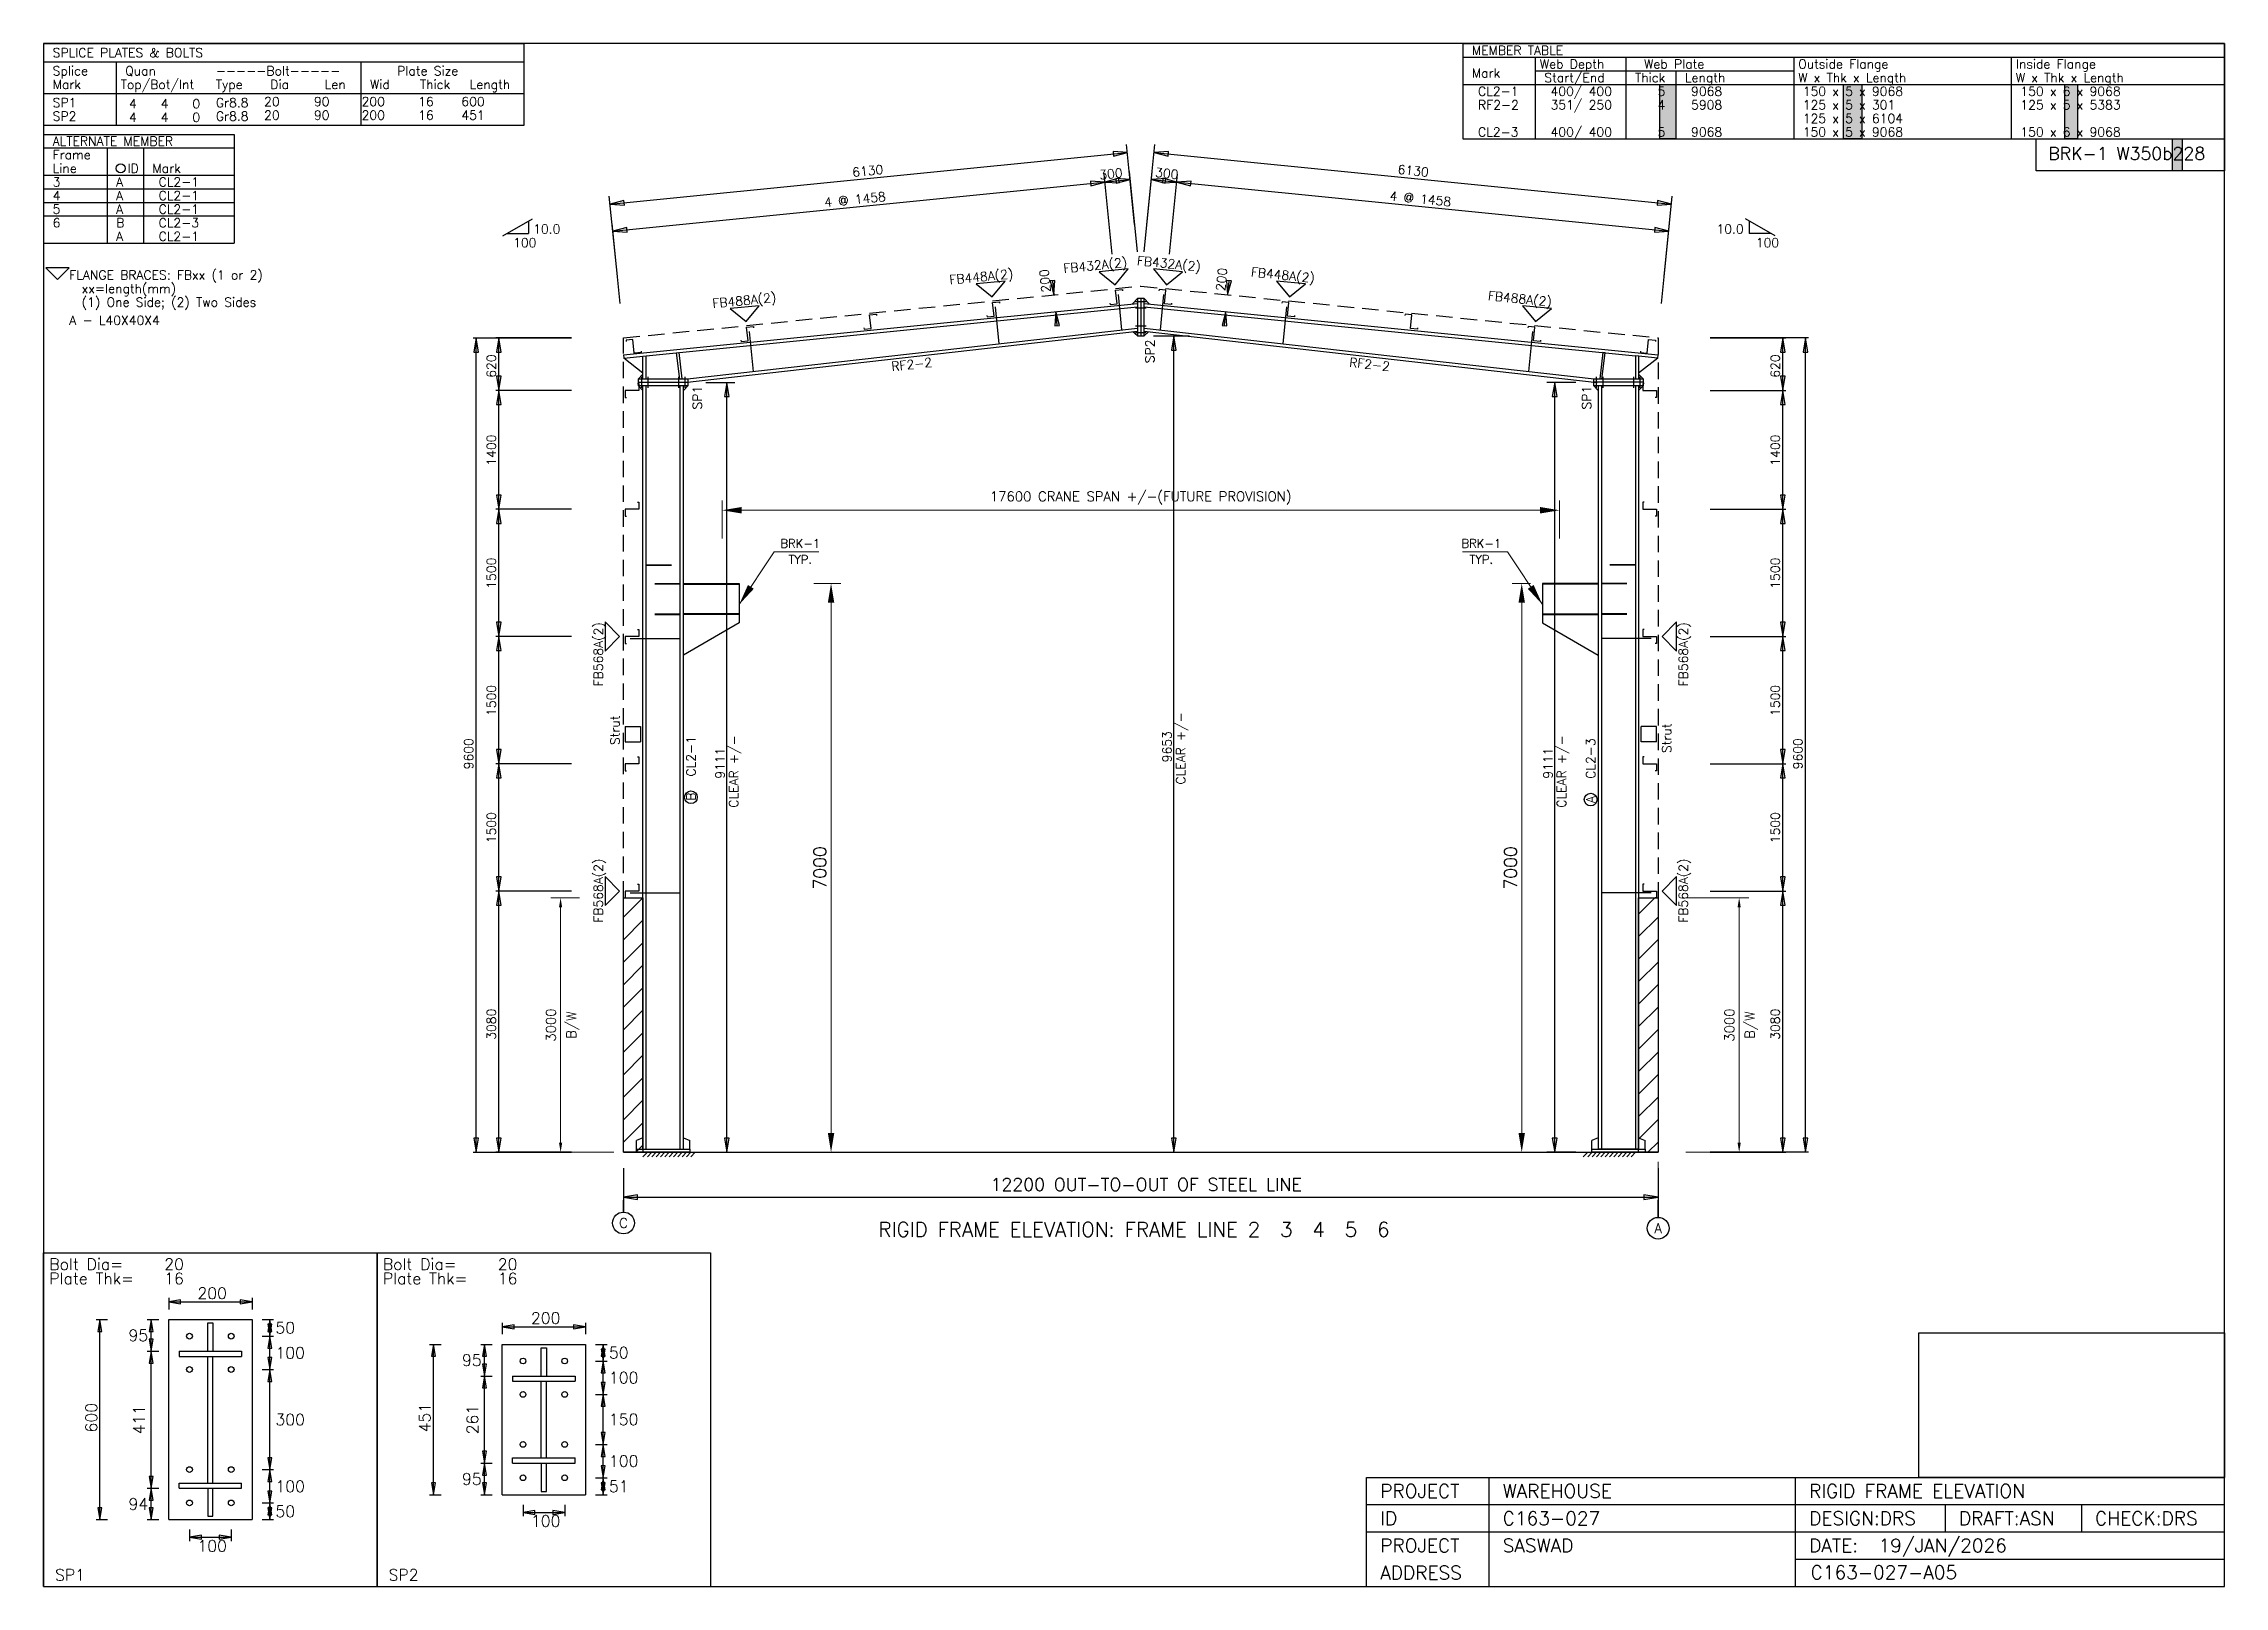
# Model space of a CAD drawing. Extents: x 0 to 25715, y 0 to 18184.
import ezdxf
from ezdxf.enums import TextEntityAlignment as Align

# ---------------------------------------------------------------- set-up
doc = ezdxf.new("R2010")
doc.units = 0
doc.header["$MEASUREMENT"] = 0
doc.linetypes.add('CONTIN', pattern=[0])
doc.linetypes.add('DASHED', pattern=[291.58, 194.39, -97.19])
doc.layers.get('0').update_dxf_attribs({"linetype": 'CONTIN'})
doc.layers.get('Defpoints').update_dxf_attribs({"linetype": 'CONTINUOUS'})
for name, color, linetype in [('1', 7, 'CONTIN'), ('10', 10, 'CONTIN'), ('11', 7, 'CONTIN'), ('12', 6, 'CONTIN'), ('13', 1, 'CONTIN'), ('14', 7, 'CONTIN'), ('15', 7, 'CONTIN'), ('2', 6, 'CONTIN'), ('22', 7, 'CONTIN'), ('26', 7, 'CONTIN'), ('3', 7, 'CONTIN'), ('5', 5, 'DASHED')]:
    doc.layers.add(name, color=color, linetype=linetype)
doc.styles.add('SIMPLEX', font='SIMPLEX')
doc.dimstyles.new('FOR D', dxfattribs={"dimscale": 114, "dimtxt": 2, "dimasz": 2, "dimexe": 1, "dimexo": 1, "dimgap": 1, "dimtad": 1, "dimdec": 0, "dimzin": 0, "dimdsep": 46, "dimtxsty": 'SIMPLEX', "dimcen": 1, "dimclrd": 6, "dimclre": 6, "dimclrt": 7, "dimadec": 0, "dimazin": 0, "dimtfac": 1, "dimtdec": 0, "dimtofl": 0, "dimtmove": 0, "dimatfit": 3, "dimfxl": 1, "dimtolj": 1, "dimtzin": 0, "dimlwd": 0, "dimlwe": 0, "dimarcsym": 1})
doc.dimstyles.new('FOR PLAN', dxfattribs={"dimscale": 115, "dimtxt": 2, "dimasz": 2, "dimexe": 1.5, "dimexo": 0.75, "dimgap": 0.9, "dimtad": 1, "dimdec": 0, "dimzin": 0, "dimdsep": 46, "dimtxsty": 'SIMPLEX', "dimcen": 0.09, "dimclrd": 6, "dimclre": 6, "dimclrt": 7, "dimadec": 0, "dimazin": 0, "dimtfac": 1, "dimtdec": 0, "dimtmove": 0, "dimatfit": 3, "dimfxl": 1, "dimtolj": 1, "dimtzin": 0, "dimlwd": 0, "dimlwe": 0, "dimarcsym": 0})
picture_1 = doc.add_image_def('image1.png', size_in_pixel=(129, 61))

msp = doc.modelspace()

# ---------------------------------------------------------------- texts
at = {"color": 7, "linetype": 'ByBlock', "lineweight": 0, "char_height": 100, "attachment_point": 5, "style": 'SIMPLEX'}
for s, insert in [('\\A1;BRK-1', (8922.1, 12292.7)), ('\\A1;TYP.', (8922.1, 12103.5)), ('\\A1;BRK-1', (16952.8, 12292.7)), ('\\A1;TYP.', (16952.8, 12103.5))]:
    msp.add_mtext(s, dxfattribs=dict(at, insert=insert))
at = {"layer": '11', "style": 'SIMPLEX'}
for s, rotation, p in [('6130', 5.71059, (9540.2, 16613.2)), ('300', 354.28941, (13102.1, 16614.1)), ('6130', 354.28941, (15962.3, 16650.4)), ('300', 5.71059, (12453.7, 16582.2)), ('4 @ 1458', 5.71059, (9210.1, 16257.9)), ('4 @ 1458', 354.28941, (15867, 16337.6)), ('200', 95.71059, (11874.7, 15255.6)), ('200', 84.28941, (13929.2, 15262.7)), ('620', 90.00021, (5332.1, 14245.6)), ('620', 90.00021, (20471.5, 14245.6)), ('1400', 90.00021, (5332.1, 13208.9)), ('1400', 90.00021, (20471.5, 13208.9)), ('1500', 90.00021, (5332.1, 11758.9)), ('1500', 90.00021, (20471.5, 11758.9)), ('1500', 90.00021, (5332.1, 10258.9)), ('1500', 90.00021, (20471.5, 10258.9)), ('9653', 90, (13300.3, 9713.2)), ('CLEAR +/-', 90, (13460.6, 9451.2)), ('9600', 90.00021, (5064.8, 9630.9)), ('9111', 90, (8030.1, 9520.1)), ('CLEAR +/-', 90, (8190.5, 9178)), ('9111', 90, (17791.3, 9520.1)), ('CLEAR +/-', 90, (17951.7, 9178)), ('9600', 90.00021, (20738.8, 9630.9)), ('1500', 90.00021, (5332.1, 8758.9)), ('1500', 90.00021, (20471.5, 8758.9)), ('3080', 90.00021, (5332.1, 6442.2)), ('3080', 90.00021, (20471.5, 6442.2))]:
    msp.add_text(s, height=106.91, rotation=rotation, dxfattribs=at).set_placement(p)
for s, p in [('BRK-1 W350b228', (23637.8, 16814.4)), ('12200 OUT-TO-OUT OF STEEL LINE', (11165.5, 4662))]:
    msp.add_text(s, height=150, dxfattribs=at).set_placement(p)
at = {"layer": '13', "style": 'SIMPLEX'}
for s, p in [('C', (6837.4, 4282.9)), ('A', (19037.4, 4221.4))]:
    msp.add_text(s, height=115.5, dxfattribs=at).set_placement(p, align=Align.MIDDLE_CENTER)
at = {"layer": '14', "style": 'SIMPLEX'}
for s, height, p in [('PROJECT', 160.56, (15760.1, 1043.6)), ('WAREHOUSE', 160.56, (17205.1, 1043.6)), ('RIGID FRAME ELEVATION', 160.555, (20817.6, 1043.6)), ('ID', 160.56, (15760.1, 722.5)), ('C163-027', 160.56, (17205.1, 722.5)), ('DESIGN:DRS', 160.56, (20817.6, 722.5)), ('DRAFT:ASN', 160.56, (22583.7, 722.5)), ('CHECK:DRS', 160.56, (24189.2, 722.5)), ('PROJECT', 160.56, (15760.1, 401.4)), ('SASWAD', 160.56, (17205.1, 401.4)), ('DATE:', 160.56, (20817.6, 401.4)), ('19/JAN/2026', 160.555, (21636.4, 401.4)), ('ADDRESS', 160.56, (15760.1, 80.3)), ('C163-027-A05', 160.555, (20835.6, 84.6))]:
    msp.add_text(s, height=height, dxfattribs=at).set_placement(p)
at = {"layer": '15', "style": 'SIMPLEX'}
msp.add_text('RIGID FRAME ELEVATION: FRAME LINE 2  3  4  5  6', height=171.063, dxfattribs=at).set_placement((12857.2, 4121.1), align=Align.CENTER)
at = {"layer": '3', "style": 'SIMPLEX'}
for s, p in [('10.0', (5772.6, 15944.6)), ('  10.0', (19578.4, 15944.6)), ('100', (5536.1, 15784.2)), ('100', (20189.1, 15784.2))]:
    msp.add_text(s, height=106.91, dxfattribs=at).set_placement(p)
for s, height, rotation, p in [('FB448A(2)', 106.91, 5.71059, (10685.6, 15345.4)), ('FB432A(2)', 106.91, 5.71059, (12029.6, 15479.8)), ('FB432A(2)', 106.91, 354.28941, (12887.8, 15575.6)), ('FB448A(2)', 106.91, 354.28941, (14231.8, 15441.2)), ('FB488A(2)', 106.91, 5.71059, (7891.2, 15066)), ('FB488A(2)', 106.91, 354.28941, (17026.2, 15161.7)), ('SP2', 106.91, 90, (13097.8, 14417.2)), (' RF2-2', 106.91, 6.42105, (9930.4, 14315.3)), (' RF2-2', 106.91, 353.57895, (15317.7, 14385.8)), ('SP1', 106.91, 90, (7761.2, 13871.1)), ('SP1', 106.91, 90, (18247.4, 13871.1)), ('FB568A(2)', 106.91, 89.99998, (6594.1, 10608)), ('FB568A(2)', 106.91, 90.00002, (19387.7, 10608)), ('Strut', 106.91, 89.99998, (6790.8, 9915.9)), ('Strut', 106.91, 90.00002, (19191, 9821.9)), (' CL2-1', 106.91, 89.99998, (7686.2, 9472.2)), (' CL2-3', 106.91, 89.99987, (18295.6, 9445.4)), ('B', 106.9, 89.99998, (7686.2, 9258.3)), ('A', 106.9, 89.99987, (18295.6, 9231.6)), ('FB568A(2)', 106.91, 89.99998, (6594.1, 7821.8)), ('FB568A(2)', 106.91, 90.00002, (19387.7, 7821.8))]:
    msp.add_text(s, height=height, rotation=rotation, dxfattribs=at).set_placement(p)

# ---------------------------------------------------------------- blocks, each defined once
blk = doc.blocks.new('ARROWF')
for p, q in [((0, 0), (-167, 28)), ((-167, 28), (-167, -28)), ((-167, -28), (0, 0))]:
    blk.add_line(p, q)
blk = doc.blocks.new('EPBLK1')
for p, q in [((0, 0), (0, 1555.11536)), ((0, 1555.11536), (1555.11536, 1555.11536)), ((1555.11536, 1555.11536), (1555.11536, 0)), ((583.168274, 311.023071), (583.168274, 1244.09229)), ((583.168274, 1244.09229), (971.947083, 1244.09229)), ((765.408325, 1096.35632), (765.408325, 1228.29224)), ((765.408325, 1228.29224), (789.707031, 1228.29224)), ((789.707031, 1228.29224), (789.707031, 1096.35632)), ((971.947083, 1244.09229), (971.947083, 311.023071)), ((631.765625, 1096.35632), (923.349731, 1096.35632)), ((631.765625, 1096.35632), (631.765625, 1072.05762)), ((631.765625, 1072.05762), (923.349731, 1072.05762)), ((765.408325, 481.502594), (765.408325, 1072.05762)), ((789.707031, 481.502594), (789.707031, 1072.05762)), ((923.349731, 1096.35632), (923.349731, 1072.05762)), ((631.765625, 481.502594), (923.349731, 481.502594)), ((631.765625, 457.203918), (631.765625, 481.502594)), ((631.765625, 457.203918), (923.349731, 457.203918)), ((765.408325, 457.203918), (765.408325, 326.823059)), ((789.707031, 326.823059), (789.707031, 457.203918)), ((923.349731, 457.203918), (923.349731, 481.502594)), ((583.168274, 311.023071), (971.947083, 311.023071)), ((765.408325, 326.823059), (789.707031, 326.823059)), ((0, 0), (1555.11536, 0))]:
    blk.add_line(p, q)
for centre in [(680.363037, 1166.33655), (874.75238, 1166.33655), (680.363037, 1010.82489), (874.75238, 1010.82489), (680.363037, 544.290344), (874.75238, 544.290344), (680.363037, 388.778839), (874.75238, 388.778839)]:
    blk.add_circle(centre, 13.364273)
at = {"layer": '2'}
for p, q in [((583.168274, 1344.20276), (583.168274, 1290.74573)), ((583.168274, 1326.38379), (971.947083, 1326.38379)), ((971.947083, 1344.20276), (971.947083, 1290.74573)), ((244.606674, 1244.09229), (298.063782, 1244.09229)), ((262.42572, 311.023071), (262.42572, 1244.09229)), ((483.05777, 1244.09229), (536.514832, 1244.09229)), ((500.87677, 1096.35632), (500.87677, 1244.09229)), ((1018.60059, 1244.09229), (1072.05762, 1244.09229)), ((1054.23853, 1166.33655), (1054.23853, 1244.09229)), ((1018.60059, 1166.33655), (1072.05762, 1166.33655)), ((1018.60059, 1166.33655), (1072.05762, 1166.33655)), ((1054.23853, 1010.82489), (1054.23853, 1166.33655)), ((483.05777, 1096.35632), (536.514832, 1096.35632)), ((483.05777, 1096.35632), (536.514832, 1096.35632)), ((500.87677, 457.203857), (500.87677, 1096.35632)), ((1018.60059, 1010.82489), (1072.05762, 1010.82489)), ((1018.60059, 1010.82489), (1072.05762, 1010.82489)), ((1054.23853, 544.290344), (1054.23853, 1010.82489)), ((1018.60059, 544.290344), (1072.05762, 544.290344)), ((1018.60059, 544.290344), (1072.05762, 544.290344)), ((1054.23853, 388.778839), (1054.23853, 544.290344)), ((483.05777, 457.203857), (536.514832, 457.203857)), ((483.05777, 457.203857), (536.514832, 457.203857)), ((500.87677, 311.023071), (500.87677, 457.203857)), ((244.606674, 311.023071), (298.063782, 311.023071)), ((483.05777, 311.023071), (536.514832, 311.023071)), ((1018.60059, 388.778839), (1072.05762, 388.778839)), ((1018.60059, 388.778839), (1072.05762, 388.778839)), ((1018.60059, 311.023071), (1072.05762, 311.023071)), ((1054.23853, 311.023071), (1054.23853, 388.778839)), ((680.363037, 264.369629), (680.363037, 210.912506)), ((680.363037, 228.731552), (874.752319, 228.731552)), ((874.752319, 264.369629), (874.752319, 210.912506))]:
    blk.add_line(p, q, dxfattribs=at)
at = {"layer": '2', "xscale": 0.333, "yscale": 0.333, "zscale": 0.333}
for p, rotation in [((583.168274, 1326.38379), 180), ((262.42572, 1244.09229), 90), ((500.87677, 1244.09229), 89.99998470000001), ((1054.23853, 1244.09229), 89.99998470000001), ((1054.23853, 1166.33655), 270), ((500.87677, 1096.35632), 270), ((1054.23853, 1166.33655), 89.99998470000001), ((500.87677, 1096.35632), 89.99998470000001), ((1054.23853, 1010.82489), 270), ((1054.23853, 1010.82489), 89.99998470000001), ((500.87677, 457.203857), 270), ((1054.23853, 544.290344), 89.99998470000001), ((1054.23853, 544.290344), 270), ((500.87677, 457.203857), 89.99998470000001), ((1054.23853, 388.778839), 270), ((262.42572, 311.023071), 270), ((500.87677, 311.023071), 270), ((1054.23853, 388.778839), 89.99998470000001), ((1054.23853, 311.023071), 270), ((680.363037, 228.731552), 180)]:
    blk.add_blockref('ARROWF', p, dxfattribs=dict(at, rotation=rotation))
for p in [(971.947083, 1326.38379), (874.752319, 228.731552)]:
    blk.add_blockref('ARROWF', p, dxfattribs=at)
at = {"layer": '11', "style": 'SIMPLEX'}
for s, p in [('Bolt Dia=', (26.728546, 1474.92981)), ('20', (562.569458, 1474.92981)), ('Plate Thk=', (26.728546, 1408.10828)), ('16', (562.569458, 1408.10828)), ('200', (717.418396, 1339.74805)), ('50', (1080.96704, 1178.48584)), ('100', (1080.96704, 1061.85217)), ('300', (1080.96704, 750.829102)), ('100', (1080.96704, 439.80603)), ('50', (1080.96704, 323.172394)), ('100', (717.418396, 161.910187)), ('SP1', (53.457092, 26.728546))]:
    blk.add_text(s, height=53.4570923, dxfattribs=at).set_placement(p)
for s, p in [('95', (487.512543, 1170.22424)), ('94', (487.512543, 384.113464))]:
    blk.add_text(s, height=53.4570923, dxfattribs=at).set_placement(p, align=Align.MIDDLE_RIGHT)
blk.add_text('600', height=53.4570923, rotation=90, dxfattribs=at).set_placement((249.061447, 717.418396))
blk.add_text('411', height=53.4570923, rotation=90, dxfattribs=at).set_placement((487.512543, 776.78009), align=Align.BOTTOM_CENTER)
blk = doc.blocks.new('EPBLK2')
for p, q in [((0, 0), (0, 1555.11536)), ((0, 1555.11536), (1555.11536, 1555.11536)), ((1555.11536, 1555.11536), (1555.11536, 0)), ((583.168274, 426.933624), (583.168274, 1128.18164)), ((583.168274, 1128.18164), (971.947083, 1128.18164)), ((971.947083, 1128.18164), (971.947083, 426.933624)), ((765.408325, 980.492371), (765.408325, 1112.38171)), ((765.408325, 1112.38171), (789.707031, 1112.38171)), ((789.707031, 1112.38171), (789.707031, 980.492371)), ((631.765625, 980.492371), (923.349731, 980.492371)), ((631.765625, 980.492371), (631.765625, 956.193665)), ((631.765625, 956.193665), (923.349731, 956.193665)), ((765.408325, 598.92157), (765.408325, 956.193665)), ((789.707031, 598.92157), (789.707031, 956.193665)), ((923.349731, 980.492371), (923.349731, 956.193665)), ((631.765625, 598.92157), (923.349731, 598.92157)), ((631.765625, 574.622925), (631.765625, 598.92157)), ((631.765625, 574.622925), (923.349731, 574.622925)), ((765.408325, 574.622803), (765.408325, 442.733582)), ((789.707031, 442.733582), (789.707031, 574.622803)), ((923.349731, 574.622925), (923.349731, 598.92157)), ((583.168274, 426.933624), (971.947083, 426.933624)), ((765.408325, 442.733582), (789.707031, 442.733582)), ((0, 0), (1555.11536, 0))]:
    blk.add_line(p, q)
for centre in [(680.363037, 1050.42603), (874.75238, 1050.42603), (680.363037, 894.914429), (874.75238, 894.914429), (680.363037, 661.647156), (874.75238, 661.647156), (680.363037, 506.13562), (874.75238, 506.13562)]:
    blk.add_circle(centre, 13.364273)
at = {"layer": '2'}
for p, q in [((583.168274, 1228.29224), (583.168274, 1174.83521)), ((971.947083, 1228.29224), (971.947083, 1174.83521)), ((244.606674, 1128.18164), (298.063782, 1128.18164)), ((262.42572, 426.933624), (262.42572, 1128.18164)), ((483.05777, 1128.18164), (536.514832, 1128.18164)), ((500.87677, 980.492493), (500.87677, 1128.18164)), ((583.168274, 1210.47314), (971.947083, 1210.47314)), ((1018.60059, 1128.18164), (1072.05762, 1128.18164)), ((1054.23853, 1050.42603), (1054.23853, 1128.18164)), ((1018.60059, 1050.42603), (1072.05762, 1050.42603)), ((1018.60059, 1050.42603), (1072.05762, 1050.42603)), ((1054.23853, 894.914429), (1054.23853, 1050.42603)), ((483.05777, 980.492493), (536.514832, 980.492493)), ((483.05777, 980.492493), (536.514832, 980.492493)), ((500.87677, 574.622864), (500.87677, 980.492493)), ((1018.60059, 894.914429), (1072.05762, 894.914429)), ((1018.60059, 894.914429), (1072.05762, 894.914429)), ((1054.23853, 661.647156), (1054.23853, 894.914429)), ((1018.60059, 661.647156), (1072.05762, 661.647156)), ((1018.60059, 661.647156), (1072.05762, 661.647156)), ((1054.23853, 506.13562), (1054.23853, 661.647156)), ((483.05777, 574.622864), (536.514832, 574.622864)), ((483.05777, 574.622864), (536.514832, 574.622864)), ((500.87677, 426.933624), (500.87677, 574.622864)), ((244.606674, 426.933624), (298.063782, 426.933624)), ((483.05777, 426.933624), (536.514832, 426.933624)), ((1018.60059, 506.13562), (1072.05762, 506.13562)), ((1018.60059, 506.13562), (1072.05762, 506.13562)), ((1018.60059, 426.933624), (1072.05762, 426.933624)), ((1054.23853, 426.933624), (1054.23853, 506.13562)), ((680.363037, 380.280182), (680.363037, 326.823059)), ((680.363037, 344.64212), (874.752319, 344.64212)), ((874.752319, 380.280182), (874.752319, 326.823059))]:
    blk.add_line(p, q, dxfattribs=at)
at = {"layer": '2', "xscale": 0.333, "yscale": 0.333, "zscale": 0.333}
for p, rotation in [((262.42572, 1128.18164), 90), ((500.87677, 1128.18164), 89.99998470000001), ((583.168274, 1210.47314), 180), ((1054.23853, 1128.18164), 89.99998470000001), ((500.87677, 980.492493), 270), ((1054.23853, 1050.42603), 89.99998470000001), ((1054.23853, 1050.42603), 270), ((500.87677, 980.492493), 89.99998470000001), ((1054.23853, 894.914429), 270), ((1054.23853, 894.914429), 89.99998470000001), ((1054.23853, 661.647156), 270), ((500.87677, 574.622864), 270), ((1054.23853, 661.647156), 89.99998470000001), ((500.87677, 574.622864), 89.99998470000001), ((1054.23853, 506.13562), 270), ((262.42572, 426.933624), 270), ((500.87677, 426.933624), 270), ((1054.23853, 506.13562), 89.99998470000001), ((1054.23853, 426.933624), 270), ((680.363037, 344.64212), 180)]:
    blk.add_blockref('ARROWF', p, dxfattribs=dict(at, rotation=rotation))
for p in [(971.947083, 1210.47314), (874.752319, 344.64212)]:
    blk.add_blockref('ARROWF', p, dxfattribs=at)
at = {"layer": '11', "style": 'SIMPLEX'}
for s, p in [('Bolt Dia=', (26.728546, 1474.92981)), ('20', (562.569458, 1474.92981)), ('Plate Thk=', (26.728546, 1408.10828)), ('16', (562.569458, 1408.10828)), ('200', (717.418396, 1223.83752)), ('50', (1080.96704, 1062.57532)), ('100', (1080.96704, 945.941772)), ('150', (1080.96704, 751.552246)), ('100', (1080.96704, 557.162842)), ('51', (1080.96704, 439.80603)), ('100', (717.418396, 277.82074)), ('SP2', (53.457092, 26.728546))]:
    blk.add_text(s, height=53.4570923, dxfattribs=at).set_placement(p)
for p in [(487.512543, 1054.33704), (487.512543, 500.778229)]:
    blk.add_text('95', height=53.4570923, dxfattribs=at).set_placement(p, align=Align.MIDDLE_RIGHT)
blk.add_text('451', height=53.4570923, rotation=90, dxfattribs=at).set_placement((249.061447, 717.418396))
blk.add_text('261', height=53.4570923, rotation=90, dxfattribs=at).set_placement((487.512543, 777.557678), align=Align.BOTTOM_CENTER)
blk = doc.blocks.new('RF2TBL')
for p, q in [((-8980.791, 0), (-8980.791, -1122.5989)), ((-8980.791, 0), (0, 0)), ((0, 0), (0, -1122.5989)), ((-8980.791, -160.37128), (0, -160.37128)), ((-8980.791, -160.37128), (-8980.791, -1122.5989)), ((-8980.791, -160.37128), (-8980.791, -1122.5989)), ((-8980.791, -160.37128), (-8980.791, -1122.5989)), ((-8125.4775, -160.37128), (-8125.4775, -1122.5989)), ((-7056.3359, -160.37128), (-7056.3359, -1122.5989)), ((-5078.4233, -160.37128), (-5078.4233, -1122.5989)), ((-2512.4829, -160.37128), (-2512.4829, -1122.5989)), ((-8980.791, -481.11383), (0, -481.11383)), ((-8125.4775, -320.74255), (-5078.4233, -320.74255)), ((-6468.3076, -320.74255), (-6468.3076, -1122.5989)), ((-8980.791, -1122.5989), (0, -1122.5989)), ((-8980.791, -1122.5989), (0, -1122.5989))]:
    blk.add_line(p, q)
at = {"layer": '14', "style": 'SIMPLEX'}
for s, p in [('MEMBER TABLE', (-8873.877, -133.64273)), ('Web Depth', (-8072.021, -294.01404)), ('Web Plate', (-6842.5078, -294.01404)), ('Outside Flange', (-5024.9663, -294.01404)), ('Inside Flange', (-2459.0259, -294.01404)), ('Mark', (-8873.877, -400.92825)), ('Start/End', (-8018.563, -454.38528)), ('Thick', (-6949.4214, -454.38528)), ('Length', (-6361.3936, -454.38528)), ('W x Thk x Length', (-5024.9663, -454.38528)), ('W x Thk x Length', (-2459.0259, -454.38528))]:
    blk.add_text(s, height=106.914185, dxfattribs=at).set_placement(p)
at = {"layer": '26', "style": 'SIMPLEX'}
for s, p in [(' CL2-1', (-8873.8779, -614.75653)), (' 400/ 400', (-8018.564, -614.75653)), ('    5', (-7002.8794, -614.75653)), (' 9068', (-6361.394, -614.75653)), ('150 x 5 x 9068', (-4971.5098, -614.75653)), ('150 x 6 x 9068', (-2405.5693, -614.75653)), (' RF2-2', (-8873.8779, -775.12787)), (' 351/ 250', (-8018.564, -775.12787)), ('    4', (-7002.8794, -775.12787)), (' 5908', (-6361.394, -775.12787)), ('125 x 5 x 301', (-4971.5098, -775.12787)), ('125 x 5 x 5383', (-2405.5693, -775.12787)), (' CL2-3', (-8873.8779, -1095.8704)), (' 400/ 400', (-8018.564, -1095.8704)), ('    5', (-7002.8794, -1095.8704)), (' 9068', (-6361.394, -1095.8704)), ('125 x 5 x 6104', (-4971.5098, -935.49915)), ('150 x 5 x 9068', (-4971.5098, -1095.8704)), ('150 x 6 x 9068', (-2405.5693, -1095.8704))]:
    blk.add_text(s, height=106.914185, dxfattribs=at).set_placement(p)
blk = doc.blocks.new('RF2BLT1', base_point=(0, 22.86))
at = {"layer": '3'}
for p, q in [((0, 22.86), (134.62, 22.86)), ((0, 22.86), (0, 0)), ((134.62, 0), (134.62, 22.86)), ((0, 17.78), (134.62, 17.78)), ((20.32, 17.78), (20.32, 0)), ((88.9, 17.78), (88.9, 0)), ((0, 8.89), (134.62, 8.89)), ((0, 0), (134.62, 0)), ((0, 0), (134.62, 0))]:
    blk.add_line(p, q, dxfattribs=at)
at = {"layer": '1', "style": 'SIMPLEX'}
for s, p in [('SPLICE PLATES & BOLTS', (2.54, 19.05)), ('Splice', (2.54, 13.97)), ('Mark', (2.54, 10.16)), ('Top/Bot/Int', (21.59, 10.16)), ('Quan', (22.86, 13.97)), ('Type', (48.26, 10.16)), ('-----Bolt-----', (48.26, 13.97)), ('Dia', (63.5, 10.16)), ('Len', (78.74, 10.16)), ('Wid', (91.44, 10.16)), ('Plate Size', (99.06, 13.97)), ('Thick', (105.41, 10.16)), ('Length', (119.38, 10.16)), ('SP1', (2.54, 5.08)), ('   4', (18.23, 4.75)), ('   4', (27.12, 4.75)), ('   0', (36.01, 4.75)), ('Gr8.8', (48.26, 5.08)), ('        20', (46.62, 5.37)), ('        90', (60.59, 5.37)), ('       200', (75.83, 5.37)), ('        16', (89.8, 5.37)), ('       600', (103.77, 5.37)), ('SP2', (2.54, 1.27)), ('   4', (18.23, 0.94)), ('   4', (27.12, 0.94)), ('   0', (36.01, 0.94)), ('Gr8.8', (48.26, 1.27)), ('        20', (46.62, 1.56)), ('        90', (60.59, 1.56)), ('       200', (75.83, 1.56)), ('        16', (89.8, 1.56)), ('       451', (103.77, 1.56))]:
    blk.add_text(s, height=2.54, dxfattribs=at).set_placement(p)
blk = doc.blocks.new('RF2ID')
for p, q in [((0, 0), (2245.19775, 0)), ((0, 0), (0, -1282.9703)), ((2245.19775, 0), (2245.19775, -1282.9703)), ((0, -160.37128), (2245.19775, -160.37128)), ((0, -160.37128), (2245.19775, -160.37128)), ((748.399292, -160.37128), (748.399292, -1282.9703)), ((1176.05603, -160.37128), (1176.05603, -1282.9703)), ((0, -481.11383), (2245.19775, -481.11383)), ((0, -481.11383), (2245.19775, -481.11383)), ((0, -641.48511), (2245.19775, -641.48511)), ((0, -801.85638), (2245.19775, -801.85638)), ((0, -962.22766), (2245.19775, -962.22766)), ((0, -1282.9703), (2245.19775, -1282.9703)), ((0, -1282.9703), (2245.19775, -1282.9703)), ((0, -1282.9703), (2245.19775, -1282.9703))]:
    blk.add_line(p, q)
at = {"layer": '14'}
blk.add_circle((908.770569, -400.92819), 53.457092, dxfattribs=at)
at = {"layer": '14', "style": 'SIMPLEX'}
for s, p in [('ALTERNATE MEMBER', (106.914185, -133.64273)), ('Frame', (106.914185, -294.01401)), ('Line', (106.914185, -454.38528)), ('ID', (988.956177, -454.38528)), ('Mark', (1282.97021, -454.38528))]:
    blk.add_text(s, height=106.914185, dxfattribs=at).set_placement(p)
at = {"layer": '26', "style": 'SIMPLEX'}
for s, p in [('3', (106.914185, -614.75653)), ('A', (855.313477, -614.75653)), (' CL2-1', (1282.97021, -614.75653)), ('4', (106.914185, -775.12787)), ('A', (855.313477, -775.12787)), (' CL2-1', (1282.97021, -775.12787)), ('5', (106.914185, -935.49921)), ('6', (106.914185, -1095.8705)), ('A', (855.313477, -935.49921)), ('B', (855.313477, -1095.8705)), (' CL2-1', (1282.97021, -935.49921)), (' CL2-3', (1282.97021, -1095.8705)), ('A', (855.313477, -1256.2418)), (' CL2-1', (1282.97021, -1256.2418))]:
    blk.add_text(s, height=106.914185, dxfattribs=at).set_placement(p)
blk = doc.blocks.new('MARKER')
for p, q in [((171.062698, 171.062698), (-171.0627, 171.062698)), ((-171.0627, 171.062698), (0, 0)), ((0, 0), (171.062698, 171.062698))]:
    blk.add_line(p, q)
blk = doc.blocks.new('RF2FBR')
at = {"xscale": 0.8, "yscale": 0.8, "zscale": 0.8}
blk.add_blockref('MARKER', (163.578705, -320.74255), dxfattribs=at)
at = {"layer": '14', "style": 'SIMPLEX'}
for s, p in [('FLANGE BRACES: FBxx (1 or 2)', (302.567139, -320.74255)), ('  xx=length(mm)', (302.567139, -481.11383)), ('  (1) One Side; (2) Two Sides', (302.567139, -641.48511)), ('A - L40X40X4', (302.567139, -855.31342))]:
    blk.add_text(s, height=106.914185, dxfattribs=at).set_placement(p)
blk = doc.blocks.new('ZCOL')
for p, q in [((10.2, 0), (0, 0)), ((0, 0), (0, -25.4)), ((10.2, -2.5), (10.2, 0)), ((-10.2, -25.4), (-10.2, -22.9)), ((0, -25.4), (-10.2, -25.4))]:
    blk.add_line(p, q)
blk = doc.blocks.new('*D36')
at = {"color": 6, "linetype": 'Continuous', "lineweight": 0}
for p, q in [((6318, 8116), (5982, 8116)), ((6096, 8002), (6096, 5230)), ((6723, 5116), (5982, 5116))]:
    blk.add_line(p, q, dxfattribs=at)
at = {"color": 6, "linetype": 'Continuous'}
for points in [[(6115, 8002), (6077, 8002), (6096, 8116)], [(6077, 5230), (6115, 5230), (6096, 5116)]]:
    blk.add_solid(points, dxfattribs=at)
at = {"layer": 'Defpoints', "color": 0, "linetype": 'Continuous'}
for p in [(6432, 8116), (6096, 5116), (6837, 5116)]:
    blk.add_point(p, dxfattribs=at)
at = {"color": 7, "linetype": 'Continuous', "char_height": 114, "attachment_point": 5, "rotation": 90, "style": 'SIMPLEX'}
for s, insert in [('\\A1;3000 ', (5982, 6616)), ('B/W', (6240, 6616))]:
    blk.add_mtext(s, dxfattribs=dict(at, insert=insert))
blk = doc.blocks.new('*D37')
at = {"color": 6, "linetype": 'Continuous', "lineweight": 0}
for p, q in [((19366, 8116), (20107, 8116)), ((19993, 8002), (19993, 5230)), ((19366, 5116), (20107, 5116))]:
    blk.add_line(p, q, dxfattribs=at)
at = {"color": 6, "linetype": 'Continuous'}
for points in [[(20012, 8002), (19974, 8002), (19993, 8116)], [(19974, 5230), (20012, 5230), (19993, 5116)]]:
    blk.add_solid(points, dxfattribs=at)
at = {"layer": 'Defpoints', "color": 0, "linetype": 'Continuous'}
for p in [(19252, 8116), (19252, 5116), (19993, 5116)]:
    blk.add_point(p, dxfattribs=at)
at = {"color": 7, "linetype": 'Continuous', "char_height": 114, "attachment_point": 5, "rotation": 90, "style": 'SIMPLEX'}
for s, insert in [('\\A1;3000 ', (19879, 6616)), ('B/W', (20137, 6616))]:
    blk.add_mtext(s, dxfattribs=dict(at, insert=insert))
blk = doc.blocks.new('*D38')
at = {"color": 6, "linetype": 'Continuous', "lineweight": 0}
for p, q in [((8002, 12350), (8002, 12798)), ((8230, 12684), (17645, 12684)), ((17873, 12350), (17873, 12798))]:
    blk.add_line(p, q, dxfattribs=at)
at = {"color": 6, "linetype": 'Continuous'}
for points in [[(8230, 12722), (8230, 12646), (8002, 12684)], [(17645, 12646), (17645, 12722), (17873, 12684)]]:
    blk.add_solid(points, dxfattribs=at)
at = {"layer": 'Defpoints', "color": 0, "linetype": 'Continuous'}
for p in [(17873, 12684), (8002, 12236), (17873, 12236)]:
    blk.add_point(p, dxfattribs=at)
at = {"color": 7, "linetype": 'Continuous', "insert": (12937, 12828), "char_height": 114, "attachment_point": 5, "style": 'SIMPLEX'}
blk.add_mtext('\\A1;17600 CRANE SPAN +/-(FUTURE PROVISION)', dxfattribs=at)
blk = doc.blocks.new('*D39')
at = {"color": 6, "linetype": 'Continuous', "lineweight": 0}
for p, q in [((17533, 11822), (17315, 11822)), ((17429, 11594), (17429, 5344)), ((17499, 5116), (17315, 5116))]:
    blk.add_line(p, q, dxfattribs=at)
at = {"color": 6, "linetype": 'Continuous'}
for points in [[(17467, 11594), (17391, 11594), (17429, 11822)], [(17391, 5344), (17467, 5344), (17429, 5116)]]:
    blk.add_solid(points, dxfattribs=at)
at = {"layer": 'Defpoints', "color": 0, "linetype": 'Continuous'}
for p in [(17647, 11822), (17429, 5116), (17613, 5116)]:
    blk.add_point(p, dxfattribs=at)
at = {"color": 7, "linetype": 'Continuous', "insert": (17298, 8469), "char_height": 148.2, "attachment_point": 5, "rotation": 90, "style": 'SIMPLEX'}
blk.add_mtext('\\A1;7000', dxfattribs=at)
blk = doc.blocks.new('*D40')
at = {"color": 6, "linetype": 'Continuous', "lineweight": 0}
for p, q in [((9081, 11822), (9399, 11822)), ((9285, 11594), (9285, 5344)), ((9215, 5116), (9399, 5116))]:
    blk.add_line(p, q, dxfattribs=at)
at = {"color": 6, "linetype": 'Continuous'}
for points in [[(9323, 11594), (9247, 11594), (9285, 11822)], [(9247, 5344), (9323, 5344), (9285, 5116)]]:
    blk.add_solid(points, dxfattribs=at)
at = {"layer": 'Defpoints', "color": 0, "linetype": 'Continuous'}
for p in [(8967, 11822), (9101, 5116), (9285, 5116)]:
    blk.add_point(p, dxfattribs=at)
at = {"color": 7, "linetype": 'Continuous', "insert": (9154, 8469), "char_height": 148.2, "attachment_point": 5, "rotation": 90, "style": 'SIMPLEX'}
blk.add_mtext('\\A1;7000', dxfattribs=at)

# ---------------------------------------------------------------- dimensions: what is measured, and where the dimension line sits
at = {"linetype": 'Continuous'}
dim = msp.add_linear_dim(base=(17873.2, 12684.2), p1=(8001.6, 12236.2), p2=(17873.2, 12236.2), text='17600 CRANE SPAN +/-(FUTURE PROVISION)', dimstyle='FOR D', override={"dimtxt": 1, "dimgap": 0.5, "dimtxsty": 'SIMPLEX'}, dxfattribs=at)
dim.commit()
dim.dimension.update_dxf_attribs({"geometry": '*D38', "text_midpoint": (12937.4, 12828.1)})
for base, p1, p2, text, override, picture, middle in [((9285.1, 5116), (8967.2, 11822.2), (9100.8, 5116), '7000', {"dimtxt": 1.3, "dimgap": 0.5, "dimtxsty": 'SIMPLEX'}, '*D40', (9154, 8469.1)), ((17429, 5116), (17646.9, 11822.2), (17613.3, 5116), '7000', {"dimtxt": 1.3, "dimgap": 0.5, "dimtxsty": 'SIMPLEX'}, '*D39', (17297.9, 8469.1)), ((6096, 5116), (6432.1, 8116), (6837.4, 5116), '<> \\XB/W', {"dimtxt": 1, "dimasz": 1, "dimgap": 0.5, "dimtxsty": 'SIMPLEX'}, '*D36', (6096, 6616)), ((19993.2, 5116), (19251.7, 8116), (19251.7, 5116), '<> \\XB/W', {"dimtxt": 1, "dimasz": 1, "dimgap": 0.5, "dimtxsty": 'SIMPLEX'}, '*D37', (19993.2, 6616))]:
    dim = msp.add_linear_dim(base=base, p1=p1, p2=p2, angle=90, text=text, dimstyle='FOR D', override=override, dxfattribs=at)
    dim.commit()
    dim.dimension.update_dxf_attribs({"geometry": picture, "text_midpoint": middle})

# ---------------------------------------------------------------- hatches: boundary and pattern name
at = {"linetype": 'Continuous'}
h = msp.add_hatch(color=256, dxfattribs=at)
h.dxf.hatch_style = 1
h.paths.add_polyline_path([(21224.1, 17702.7), (21441, 17702.7), (21441, 17061.2), (21224.1, 17061.2)])
h.paths.add_polyline_path([(19059.3, 17702.7), (19246.2, 17702.7), (19246.2, 17061.2), (19059.3, 17061.2)])
h.paths.add_polyline_path([(23832.6, 17702.7), (23982.5, 17702.7), (23982.5, 17061.2), (23832.6, 17061.2)])
h.paths.add_polyline_path([(25103.4, 17061.2), (25216, 17061.2), (25216, 16683.4), (25103.4, 16683.4)])
h = msp.add_hatch(dxfattribs=at)
h.set_pattern_fill('ANSI31', color=1, scale=1500)
h.set_pattern_definition([(45, (-419.6, -165.93), (-132.5825, 132.5825), [])])
h.paths.add_polyline_path([(18807.4, 8116), (18807.4, 5116), (19037.4, 5116), (19037.4, 8116)])
h.paths.add_polyline_path([(6837.4, 8116), (6837.4, 5116), (7067.4, 5116), (7067.4, 8116)])

# ---------------------------------------------------------------- linework, layer by layer
at = {"color": 6, "linetype": 'Continuous', "lineweight": 0}
msp.add_line((19037.4, 5002), (19037.4, 4427.2), dxfattribs=at)
for p, q in [((25714.5, 0), (25714.5, 1685.8)), ((15599.5, 0), (15599.5, 1284.4)), ((15599.5, 1284.4), (25714.5, 1284.4)), ((17044.5, 0), (17044.5, 1284.4)), ((20657, 0), (20657, 1284.4)), ((15599.5, 963.3), (25714.5, 963.3)), ((22423.1, 963.3), (22423.1, 642.2)), ((24028.7, 963.3), (24028.7, 642.2)), ((15599.5, 642.2), (25714.5, 642.2)), ((20657, 321.1), (25714.5, 321.1)), ((15599.5, 0), (25714.5, 0))]:
    msp.add_line(p, q)
at = {"linetype": 'Continuous'}
for points in [[(19059.3, 17702.7), (19246.2, 17702.7), (19246.2, 17061.2), (19059.3, 17061.2)], [(21224.1, 17702.7), (21441, 17702.7), (21441, 17061.2), (21224.1, 17061.2)], [(23832.6, 17702.7), (23982.5, 17702.7), (23982.5, 17061.2), (23832.6, 17061.2)], [(23493.7, 17061.2), (25714.5, 17061.2), (25714.5, 16683.4), (23493.7, 16683.4)], [(25103.4, 17061.2), (25216, 17061.2), (25216, 16683.4), (25103.4, 16683.4)], [(6837.4, 8116), (7067.4, 8116), (7067.4, 5116), (6837.4, 5116)], [(18807.4, 8116), (19037.4, 8116), (19037.4, 5116), (18807.4, 5116)]]:
    msp.add_lwpolyline(points, close=True, dxfattribs=at)
at = {"layer": '1'}
for p, q in [((12669.2, 15227.4), (12711, 14810)), ((12899.3, 15180.2), (12899.3, 14738)), ((12975.5, 15180.2), (12899.3, 15180.2)), ((12937.4, 15180.2), (12937.4, 14738)), ((12975.5, 14738), (12975.5, 15180.2)), ((13205.6, 15227.4), (13163.9, 14810)), ((6837.4, 14515), (12899.3, 15121.2)), ((7105.5, 14503.5), (12899.3, 15082.9)), ((11218.9, 15082.4), (11262.4, 14647)), ((13000.9, 15142.1), (12873.9, 15142.1)), ((13000.9, 15065.9), (12873.9, 15065.9)), ((12975.5, 15121.2), (19037.4, 14515)), ((12975.5, 15082.9), (18769.3, 14503.5)), ((14656, 15082.4), (14612.5, 14647)), ((7556.3, 14229.9), (12899.3, 14831.2)), ((7556.3, 14191.6), (12899.3, 14792.9)), ((8318.1, 14792.3), (8365.3, 14320.9)), ((13000.9, 14852.3), (12873.9, 14852.3)), ((13000.9, 14776.1), (12873.9, 14776.1)), ((12899.3, 14738), (12975.5, 14738)), ((12975.5, 14831.2), (18318.5, 14229.9)), ((12975.5, 14792.9), (18318.5, 14191.6)), ((17556.7, 14792.3), (17509.6, 14320.9)), ((6837.4, 14515), (6841.2, 14477.1)), ((6841.2, 14477.1), (7105.5, 14503.5)), ((7067.4, 14300.3), (6841.2, 14477.1)), ((7067.4, 14229.9), (7067.4, 14499.7)), ((7105.5, 14229.9), (7105.5, 14503.5)), ((7463.7, 14539.4), (7489, 14542.4)), ((7501, 14229.6), (7463.7, 14539.4)), ((7489, 14542.4), (7526.2, 14232.7)), ((18385.9, 14542.4), (18348.7, 14232.7)), ((18373.9, 14229.6), (18411.1, 14539.4)), ((18411.1, 14539.4), (18385.9, 14542.4)), ((19033.6, 14477.1), (18769.3, 14503.5)), ((18769.3, 14503.5), (18769.3, 14229.9)), ((18807.4, 14499.7), (18807.4, 14229.9)), ((19033.6, 14477.1), (18807.4, 14300.3)), ((19033.6, 14477.1), (19037.4, 14515)), ((7600.8, 14229.9), (7010.3, 14229.9)), ((7010.3, 14229.9), (7010.3, 14153.7)), ((7010.3, 14191.8), (7600.8, 14191.8)), ((7010.3, 14153.7), (7600.8, 14153.7)), ((7048.4, 14255.3), (7048.4, 14128.3)), ((7067.4, 5154.1), (7067.4, 14153.7)), ((7105.5, 5154.1), (7105.5, 14153.7)), ((7124.6, 14255.3), (7124.6, 14128.3)), ((7486.5, 14255.3), (7486.5, 14128.3)), ((7505.5, 5154.1), (7505.5, 14153.7)), ((7543.6, 5154.1), (7543.6, 14153.7)), ((7562.7, 14255.3), (7562.7, 14128.3)), ((7600.8, 14153.7), (7600.8, 14229.9)), ((18864.6, 14229.9), (18274.1, 14229.9)), ((18274.1, 14229.9), (18274.1, 14153.7)), ((18864.6, 14191.8), (18274.1, 14191.8)), ((18274.1, 14153.7), (18864.6, 14153.7)), ((18312.2, 14128.3), (18312.2, 14255.3)), ((18318.5, 14229.9), (18318.5, 14229.9)), ((18331.2, 14153.7), (18331.2, 5154.1)), ((18369.3, 14153.7), (18369.3, 5154.1)), ((18388.4, 14128.3), (18388.4, 14255.3)), ((18750.3, 14128.3), (18750.3, 14255.3)), ((18769.3, 14153.7), (18769.3, 5154.1)), ((18807.4, 14153.7), (18807.4, 5154.1)), ((18826.5, 14128.3), (18826.5, 14255.3)), ((18864.6, 14153.7), (18864.6, 14229.9)), ((7105.5, 12042.2), (7405.5, 12042.2)), ((7105.5, 12042.2), (7405.5, 12042.2)), ((7105.5, 12036.2), (7405.5, 12036.2)), ((7105.5, 12036.2), (7405.5, 12036.2)), ((18769.3, 12042.2), (18469.3, 12042.2)), ((18769.3, 12042.2), (18469.3, 12042.2)), ((18769.3, 12036.2), (18469.3, 12036.2)), ((18769.3, 12036.2), (18469.3, 12036.2)), ((7205.5, 11822.2), (7505.5, 11822.2)), ((7205.5, 11822.2), (7505.5, 11822.2)), ((7205.5, 11816.2), (7505.5, 11816.2)), ((7205.5, 11816.2), (7505.5, 11816.2)), ((7543.6, 11822.2), (8201.6, 11822.2)), ((7543.6, 11822.2), (8201.6, 11822.2)), ((7543.6, 11814.2), (8201.6, 11814.2)), ((7543.6, 11814.2), (8201.6, 11814.2)), ((8201.6, 11822.2), (8201.6, 11456.2)), ((18331.2, 11822.2), (17673.2, 11822.2)), ((18331.2, 11822.2), (17673.2, 11822.2)), ((17673.2, 11822.2), (17673.2, 11456.2)), ((18331.2, 11814.2), (17673.2, 11814.2)), ((18331.2, 11814.2), (17673.2, 11814.2)), ((18669.3, 11822.2), (18369.3, 11822.2)), ((18669.3, 11822.2), (18369.3, 11822.2)), ((18669.3, 11816.2), (18369.3, 11816.2)), ((18669.3, 11816.2), (18369.3, 11816.2)), ((7205.5, 11462.2), (7505.5, 11462.2)), ((7205.5, 11462.2), (7505.5, 11462.2)), ((7205.5, 11456.2), (7505.5, 11456.2)), ((7205.5, 11456.2), (7505.5, 11456.2)), ((8201.6, 11464.2), (7543.6, 11464.2)), ((8201.6, 11464.2), (7543.6, 11464.2)), ((8201.6, 11456.2), (7543.6, 11456.2)), ((8201.6, 11456.2), (7543.6, 11456.2)), ((8201.6, 11356.2), (7543.6, 10976.3)), ((8201.6, 11456.2), (8201.6, 11356.2)), ((17673.2, 11464.2), (18331.2, 11464.2)), ((17673.2, 11464.2), (18331.2, 11464.2)), ((17673.2, 11456.2), (18331.2, 11456.2)), ((17673.2, 11456.2), (18331.2, 11456.2)), ((17673.2, 11456.2), (17673.2, 11356.2)), ((17673.2, 11356.2), (18331.2, 10976.3)), ((18669.3, 11462.2), (18369.3, 11462.2)), ((18669.3, 11462.2), (18369.3, 11462.2)), ((18669.3, 11456.2), (18369.3, 11456.2)), ((18669.3, 11456.2), (18369.3, 11456.2)), ((6917.9, 11172.7), (7505.5, 11172.7)), ((18957, 11172.7), (18369.3, 11172.7)), ((6917.9, 8172.7), (7505.5, 8172.7)), ((18957, 8172.7), (18369.3, 8172.7)), ((7067.4, 5287.9), (6991.2, 5255.7)), ((6991.2, 5154.1), (6991.2, 5255.7)), ((6991.2, 5116), (6991.2, 5154.1)), ((6991.2, 5154.1), (7619.8, 5154.1)), ((7067.4, 5154.1), (7543.6, 5154.1)), ((7543.6, 5287.9), (7619.8, 5255.7)), ((7619.8, 5154.1), (7619.8, 5255.7)), ((7619.8, 5154.1), (7619.8, 5116)), ((18331.2, 5287.9), (18255, 5255.7)), ((18255, 5154.1), (18255, 5255.7)), ((18255, 5116), (18255, 5154.1)), ((18255, 5154.1), (18883.6, 5154.1)), ((18807.4, 5154.1), (18331.2, 5154.1)), ((18807.4, 5287.9), (18883.6, 5255.7)), ((18883.6, 5154.1), (18883.6, 5255.7)), ((18883.6, 5154.1), (18883.6, 5116)), ((7619.8, 5116), (6991.2, 5116)), ((18883.6, 5116), (18255, 5116))]:
    msp.add_line(p, q, dxfattribs=at)
at = {"layer": '10'}
for p, q in [((6856.5, 10136.5), (6856.5, 9955.5)), ((6856.5, 10136.5), (7037.4, 10136.5)), ((7037.4, 10136.5), (7037.4, 9955.5)), ((19018.4, 10136.5), (18837.4, 10136.5)), ((18837.4, 9955.5), (18837.4, 10136.5)), ((19018.4, 9955.5), (19018.4, 10136.5)), ((6856.5, 9955.5), (7037.4, 9955.5)), ((19018.4, 9955.5), (18837.4, 9955.5))]:
    msp.add_line(p, q, dxfattribs=at)
at = {"layer": '12'}
for p, q in [((12598.4, 15701.3), (12504, 16645.2)), ((12896.9, 15731.1), (12802.5, 16675.1)), ((12977.9, 15731.1), (13072.3, 16675.1)), ((13276.5, 15701.3), (13370.9, 16645.2)), ((6796.9, 15121.1), (6702.5, 16065.1)), ((19077.9, 15121.1), (19172.3, 16065.1)), ((5064.8, 14716), (6223, 14716)), ((6223, 14716), (5332.1, 14716)), ((13086, 14738), (13513.6, 14738)), ((19651.8, 14716), (20542.8, 14716)), ((20810.1, 14716), (19651.8, 14716)), ((7808, 14191.6), (8150.1, 14191.6)), ((18066.9, 14191.6), (17724.7, 14191.6)), ((6223, 14096), (5332.1, 14096)), ((19651.8, 14096), (20542.8, 14096)), ((6223, 12696), (5332.1, 12696)), ((19651.8, 12696), (20542.8, 12696)), ((6223, 11196), (5332.1, 11196)), ((19651.8, 11196), (20542.8, 11196)), ((6223, 9696), (5332.1, 9696)), ((19651.8, 9696), (20542.8, 9696)), ((6223, 8196), (5332.1, 8196)), ((19651.8, 8196), (20542.8, 8196)), ((5064.8, 5116), (6223, 5116)), ((6223, 5116), (5332.1, 5116)), ((6837.4, 4929.4), (6837.4, 4501.7)), ((7808, 5116), (8150.1, 5116)), ((13086, 5116), (13513.6, 5116)), ((18066.9, 5116), (17724.7, 5116)), ((19037.4, 4929.4), (19037.4, 4501.7)), ((19651.8, 5116), (20542.8, 5116)), ((20810.1, 5116), (19651.8, 5116)), ((6837.4, 4822.5), (6837.4, 4411.2)), ((19037.4, 4822.5), (19037.4, 4349.7)), ((6837.4, 4411.2), (6837.4, 4553.1)), ((19037.4, 4349.7), (19037.4, 4553.1))]:
    msp.add_line(p, q, dxfattribs=at)
at = {"layer": '13'}
for centre in [(6837.4, 4282.9), (19037.4, 4221.4)]:
    msp.add_circle(centre, 128.3, dxfattribs=at)
at = {"layer": '2'}
for p, q in [((12865, 16050.3), (12770.6, 16994.2)), ((13009.9, 16050.3), (13104.3, 16994.2)), ((6679.9, 16291.4), (12779.9, 16901.4)), ((13095, 16901.4), (19195, 16291.4)), ((6711.8, 15972.2), (12811.8, 16582.2)), ((13063.1, 16582.2), (19163.1, 15972.2)), ((6765, 15440.3), (6670.6, 16384.2)), ((19109.9, 15440.3), (19204.3, 16384.2)), ((11897.8, 15383.2), (11913.7, 15223.6)), ((13977.1, 15383.2), (13961.1, 15223.6)), ((11949.6, 14865.1), (11933.6, 15024.6)), ((13925.3, 14865.1), (13941.2, 15024.6)), ((5100.4, 5116), (5100.4, 14716)), ((5367.7, 5116), (5367.7, 14716)), ((13327, 5116), (13327, 14738)), ((20507.1, 5116), (20507.1, 14716)), ((20774.4, 5116), (20774.4, 14716)), ((8056.8, 5116), (8056.8, 14191.6)), ((17818, 5116), (17818, 14191.6)), ((6837.4, 5116), (19037.4, 5116)), ((7067.4, 5116), (7719.4, 5116)), ((7067.4, 5064.7), (7118.8, 5116)), ((7118.8, 5064.7), (7170.1, 5116)), ((7170.1, 5064.7), (7221.4, 5116)), ((7221.4, 5064.7), (7272.7, 5116)), ((7272.7, 5064.7), (7324, 5116)), ((7324, 5064.7), (7375.3, 5116)), ((7375.3, 5064.7), (7426.7, 5116)), ((7426.7, 5064.7), (7478, 5116)), ((7478, 5064.7), (7529.3, 5116)), ((7529.3, 5064.7), (7580.6, 5116)), ((7580.6, 5064.7), (7631.9, 5116)), ((7631.9, 5064.7), (7683.3, 5116)), ((18155.5, 5116), (18807.4, 5116)), ((18155.5, 5064.7), (18206.8, 5116)), ((18206.8, 5064.7), (18258.1, 5116)), ((18258.1, 5064.7), (18309.5, 5116)), ((18309.5, 5064.7), (18360.8, 5116)), ((18360.8, 5064.7), (18412.1, 5116)), ((18412.1, 5064.7), (18463.4, 5116)), ((18463.4, 5064.7), (18514.7, 5116)), ((18514.7, 5064.7), (18566.1, 5116)), ((18566.1, 5064.7), (18617.4, 5116)), ((18617.4, 5064.7), (18668.7, 5116)), ((18668.7, 5064.7), (18720, 5116)), ((18720, 5064.7), (18771.3, 5116)), ((6837.4, 4586.6), (19037.4, 4586.6))]:
    msp.add_line(p, q, dxfattribs=at)
at = {"layer": '22'}
for p, q in [((25714.5, 18183.8), (0, 18183.8)), ((0, 18183.8), (0, 0)), ((25714.5, 0), (25714.5, 18183.8)), ((0, 0), (25714.5, 0))]:
    msp.add_line(p, q, dxfattribs=at)
at = {"layer": '3'}
for p, q in [((5415.5, 15918.9), (5763.6, 16119.9)), ((5459.9, 15944.6), (5719.2, 15944.6)), ((5719.2, 16094.3), (5719.2, 15944.6)), ((20416.6, 15918.9), (20068.5, 16119.9)), ((20112.9, 16094.3), (20112.9, 15944.6)), ((20372.2, 15944.6), (20112.9, 15944.6)), ((12899.3, 15180.2), (12840.7, 15115.3)), ((12975.5, 15180.2), (13034.2, 15115.3)), ((12899.3, 14738), (12844.8, 14786.7)), ((12975.5, 14738), (13030.1, 14786.7)), ((7010.3, 14229.9), (7067.4, 14287)), ((7010.3, 14153.7), (7067.4, 14096.5)), ((7600.8, 14153.7), (7543.6, 14096.5)), ((18274.1, 14153.7), (18331.2, 14096.5)), ((18864.6, 14229.9), (18807.4, 14287)), ((18864.6, 14153.7), (18807.4, 14096.5))]:
    msp.add_line(p, q, dxfattribs=at)
for centre in [(7632.7, 9301.1), (18242.1, 9274.4)]:
    msp.add_circle(centre, 74.8, dxfattribs=at)
at = {"layer": '5'}
for p, q in [((6837.4, 14716), (12937.4, 15326)), ((12937.4, 15326), (19037.4, 14716)), ((6837.4, 8116), (6837.4, 14716)), ((19037.4, 14716), (19037.4, 8116))]:
    msp.add_line(p, q, dxfattribs=at)

# ---------------------------------------------------------------- block references
for name, p, xscale, yscale, zscale in [('RF2BLT1', (0, 18183.8), 42.09219739999999, 42.09219739999999, 42.09219739999999), ('EPBLK1', (0, 0), 2.528634113263013, 2.528634113263013, 2.528634113263013), ('EPBLK2', (3932.3, 0), 2.528634113263013, 2.528634113263013, 2.528634113263013)]:
    msp.add_blockref(name, p, dxfattribs=dict(xscale=xscale, yscale=yscale, zscale=zscale))
for name, p in [('RF2TBL', (25714.5, 18183.8)), ('RF2ID', (0, 17114.7)), ('RF2FBR', (0, 15724.8))]:
    msp.add_blockref(name, p)
at = {"layer": '10'}
for p, xscale, yscale, zscale, rotation in [((12656.9, 15116.1), -8, -6.374015799999999, -6.374015799999999, 5.710592720000001), ((13217.9, 15116.1), 8, -6.374015799999999, -6.374015799999999, 354.2894072), ((9756.2, 14826), -8, -6.374015799999999, -6.374015799999999, 5.710592720000001), ((11206.5, 14971.1), -8, -6.374015799999999, -6.374015799999999, 5.710592720000001), ((14668.3, 14971.1), 8, -6.374015799999999, -6.374015799999999, 354.2894072), ((16118.7, 14826), 8, -6.374015799999999, -6.374015799999999, 354.2894072), ((6965.3, 14536.7), 8, -6.3740077, -6.3740077, 5.71059272), ((8305.8, 14681), -8, -6.374015799999999, -6.374015799999999, 5.710592720000001), ((17569, 14681), 8, -6.374015799999999, -6.374015799999999, 354.2894072), ((18909.6, 14536.7), -8, -6.374009099999999, -6.374009099999999, 354.2894072), ((7018.4, 14096), 8, -6.374015799999999, -6.374015799999999, 89.99998470000001), ((18856.5, 14096), -7.999999999999999, -6.374015799999999, -6.374015799999999, 270.000015), ((7018.4, 12696), 8, -6.374015799999999, -6.374015799999999, 89.99998470000001), ((18856.5, 12696), -7.999999999999999, -6.374015799999999, -6.374015799999999, 270.000015), ((7018.4, 11196), 8, -6.374015799999999, -6.374015799999999, 89.99998470000001), ((18856.5, 11196), -7.999999999999999, -6.374015799999999, -6.374015799999999, 270.000015), ((7018.4, 9696), 8, -6.374015799999999, -6.374015799999999, 89.99998470000001), ((18856.5, 9696), -7.999999999999999, -6.374015799999999, -6.374015799999999, 270.000015), ((7018.4, 8196), 8, -6.374015799999999, -6.374015799999999, 89.99998470000001), ((18856.5, 8196), -7.999999999999999, -6.374015799999999, -6.374015799999999, 270.000015)]:
    msp.add_blockref('ZCOL', p, dxfattribs=dict(at, xscale=xscale, yscale=yscale, zscale=zscale, rotation=rotation))
at = {"layer": '2'}
for p, rotation in [((12779.9, 16901.4), 5.71059272), ((13095, 16901.4), 174.289413), ((12513.3, 16552.4), 5.71059272), ((12513.3, 16552.4), 185.710587), ((12811.8, 16582.2), 5.71059272), ((13063.1, 16582.2), 174.289413), ((13361.6, 16552.4), 354.2894072), ((13361.6, 16552.4), 174.289413), ((6679.9, 16291.4), 185.710587), ((19195, 16291.4), 354.2894072), ((6711.8, 15972.2), 185.710587), ((19163.1, 15972.2), 354.2894072), ((11913.7, 15223.6), 275.710602), ((13961.1, 15223.6), 264.289398), ((11933.6, 15024.6), 95.7105942), ((13941.2, 15024.6), 84.2894058), ((5100.4, 14716), 90), ((5367.7, 14716), 90), ((13327, 14738), 90), ((20507.1, 14716), 90), ((20774.4, 14716), 90), ((5367.7, 14096), 270), ((8056.8, 14191.6), 90), ((17818, 14191.6), 90), ((20507.1, 14096), 270), ((5367.7, 14096), 90), ((20507.1, 14096), 90), ((5367.7, 12696), 270), ((20507.1, 12696), 270), ((5367.7, 12696), 90), ((20507.1, 12696), 90), ((5367.7, 11196), 270), ((20507.1, 11196), 270), ((5367.7, 11196), 90), ((20507.1, 11196), 90), ((5367.7, 9696), 270), ((20507.1, 9696), 270), ((5367.7, 9696), 90), ((20507.1, 9696), 90), ((5367.7, 8196), 270), ((20507.1, 8196), 270), ((5367.7, 8196), 90), ((20507.1, 8196), 90), ((5100.4, 5116), 270), ((5367.7, 5116), 270), ((5367.7, 5116), 270), ((8056.8, 5116), 270), ((13327, 5116), 270), ((17818, 5116), 270), ((20507.1, 5116), 270), ((20507.1, 5116), 270), ((20774.4, 5116), 270), ((6837.4, 4586.6), 180)]:
    msp.add_blockref('ARROWF', p, dxfattribs=dict(at, rotation=rotation))
msp.add_blockref('ARROWF', (19037.4, 4586.6), dxfattribs=at)
at = {"layer": '3'}
for p, rotation in [((12634.3, 15342.6), 5.71059272), ((13240.6, 15342.6), 354.2894072), ((11183.9, 15197.6), 5.71059272), ((14691, 15197.6), 354.2894072), ((8283.2, 14907.5), 5.71059272), ((17591.7, 14907.5), 354.2894072), ((6790.8, 11196), 89.99998470000001), ((19084.1, 11196), 270.000015), ((6790.8, 8196), 89.99998470000001), ((19084.1, 8196), 270.000015)]:
    msp.add_blockref('MARKER', p, dxfattribs=dict(at, rotation=rotation))

msp.set_redraw_order([(e.dxf.handle, doc.entitydb.next_handle()) for e in msp.query("TEXT MTEXT ATTDEF DIMENSION ARC_DIMENSION")])  # texts and dimensions are drawn at this point

# ---------------------------------------------------------------- pictures from other files: only their frames are drawn
at = {"linetype": 'Continuous'}
image = msp.add_image(picture_1, insert=(22113.5, 1284.4), size_in_units=(3601, 1702.8), dxfattribs=at)
image.dxf.flags = 7

# ---------------------------------------------------------------- leaders
at = {"linetype": 'ByBlock', "lineweight": 0}
for points in [[(8201.6, 11572.5), (8613.4, 12193.8), (9142.6, 12193.8)], [(17673.2, 11572.5), (17261.5, 12193.8), (16732.3, 12193.8)]]:
    msp.add_leader(points, dimstyle='FOR PLAN', override={"dimscale": 250, "dimasz": 1}, dxfattribs=at)

doc.saveas('drawing.dxf')
